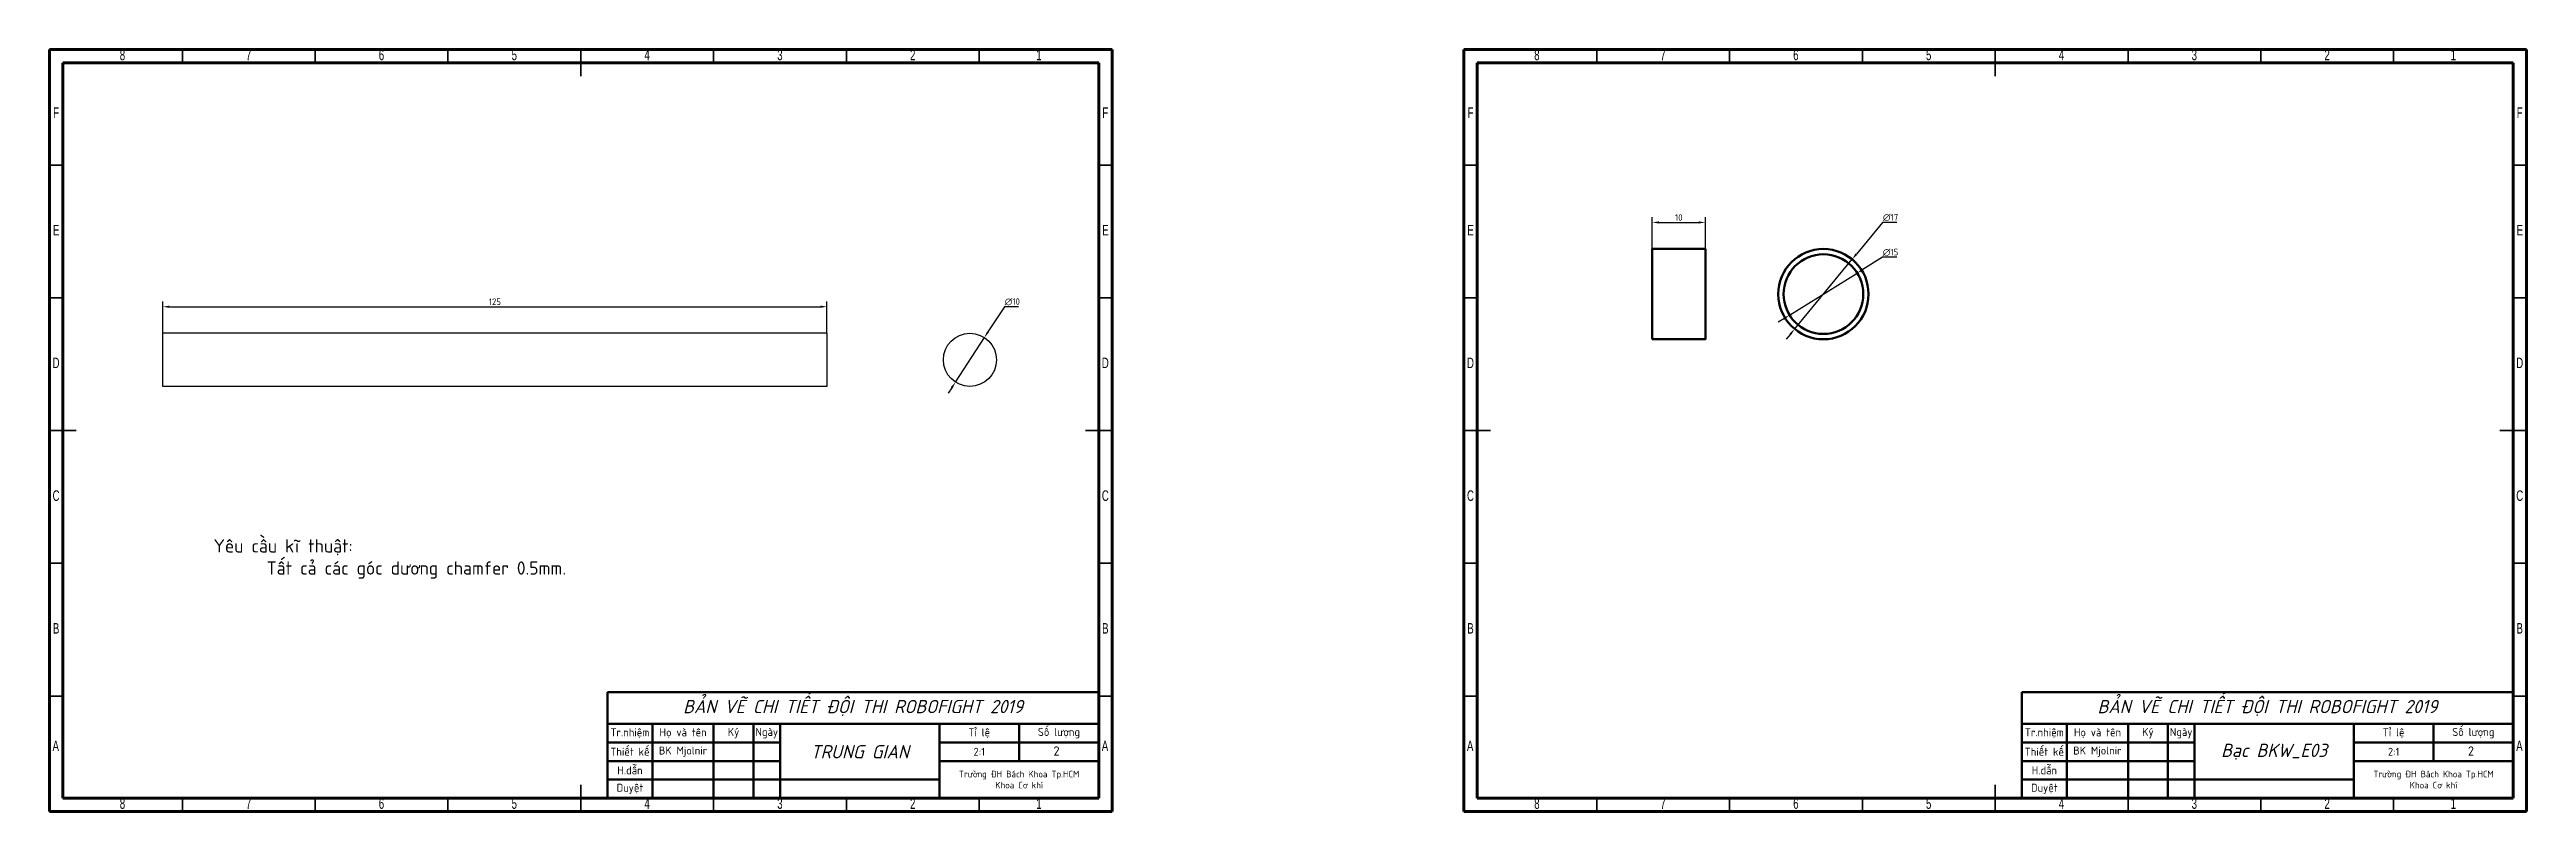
# Model space of a CAD drawing. Header units: millimetres. Extents: x -1615 to 4166, y 5 to 3174.
# Drawn here: x 1551 to 2484, y 751 to 1038 of the extents above; entities that cross this region are included whole.
import ezdxf

# ---------------------------------------------------------------- set-up
doc = ezdxf.new("R2010")
doc.units = ezdxf.units.MM
doc.header["$LTSCALE"] = 0.25
doc.header["$PDSIZE"] = -1
doc.layers.get('0').update_dxf_attribs({"lineweight": 50})
for name, color, linetype, lineweight in [('kich thuoc', 1, 'Continuous', 25), ('Net dam', 7, 'Continuous', 50), ('van ban', 7, 'Continuous', 25)]:
    doc.layers.add(name, color=color, linetype=linetype, lineweight=lineweight)
doc.styles.add('SLDTEXTSTYLE0', font='TXT', dxfattribs={"width": 0.686449})
doc.styles.get("Standard").update_dxf_attribs({"font": ''})
doc.styles.add('tieng viet', font='')
doc.styles.get('Standard').set_extended_font_data('TCVN 7284')
doc.styles.get('tieng viet').set_extended_font_data('TCVN 7284')
doc.dimstyles.new('Ratio 0.5', dxfattribs={"dimtxt": 2.5, "dimasz": 2.5, "dimexe": 2, "dimexo": 0, "dimtad": 1, "dimtoh": 1, "dimdec": 1, "dimlfac": 0.5, "dimzin": 9, "dimtxsty": 'Standard', "dimcen": 2.5, "dimazin": 0, "dimtfac": 1, "dimtdec": 1, "dimtmove": 0, "dimatfit": 3, "dimfxl": 1, "dimtzin": 1, "dimarcsym": 0})

msp = doc.modelspace()

# ---------------------------------------------------------------- texts
at = {"color": 7, "linetype": 'Continuous', "lineweight": 0, "char_height": 3.969, "attachment_point": 2, "style": 'SLDTEXTSTYLE0'}
for s, insert in [('8', (1578.545, 1038.134)), ('7', (1626.045, 1038.134)), ('6', (1676.045, 1038.134)), ('5', (1726.045, 1038.134)), ('4', (1776.045, 1038.134)), ('3', (1826.045, 1038.134)), ('2', (1876.045, 1038.134)), ('1', (1923.545, 1038.134)), ('8', (2111.01, 1038.134)), ('7', (2158.51, 1038.134)), ('6', (2208.51, 1038.134)), ('5', (2258.51, 1038.134)), ('4', (2308.51, 1038.134)), ('3', (2358.51, 1038.134)), ('2', (2408.51, 1038.134)), ('1', (2456.01, 1038.134)), ('F', (1553.542, 1016.384)), ('F', (1948.542, 1016.384)), ('F', (2086.008, 1016.384)), ('F', (2481.008, 1016.384)), ('E', (1553.592, 972.134)), ('E', (1948.592, 972.134)), ('E', (2086.058, 972.134)), ('E', (2481.058, 972.134)), ('D', (1553.537, 922.134)), ('D', (1948.537, 922.134)), ('D', (2086.003, 922.134)), ('D', (2481.003, 922.134)), ('C', (1553.543, 872.134)), ('C', (1948.543, 872.134)), ('C', (2086.009, 872.134)), ('C', (2481.009, 872.134)), ('B', (1553.555, 822.134)), ('B', (1948.555, 822.134)), ('B', (2086.021, 822.134)), ('B', (2481.021, 822.134)), ('A', (1553.424, 777.884)), ('A', (1948.424, 777.884)), ('A', (2085.89, 777.884)), ('A', (2480.89, 777.884)), ('8', (1578.545, 756.134)), ('7', (1626.045, 756.134)), ('6', (1676.045, 756.134)), ('5', (1726.045, 756.134)), ('4', (1776.045, 756.134)), ('3', (1826.045, 756.134)), ('2', (1876.045, 756.134)), ('1', (1923.545, 756.134)), ('8', (2111.01, 756.134)), ('7', (2158.51, 756.134)), ('6', (2208.51, 756.134)), ('5', (2258.51, 756.134)), ('4', (2308.51, 756.134)), ('3', (2358.51, 756.134)), ('2', (2408.51, 756.134)), ('1', (2456.01, 756.134))]:
    msp.add_mtext(s, dxfattribs=dict(at, insert=insert))
at = {"layer": 'van ban', "attachment_point": 1}
for s, width, insert, char_height in [('Yêu cầu kĩ thuật:\\P^ITất cả các góc dương chamfer 0.5mm.\\P^I', 154.33451, (1612.836, 853.712), 5), ('2', 30, (1929.039, 775.696), 3.5), ('2', 30, (2461.504, 775.696), 3.5)]:
    msp.add_mtext_dynamic_manual_height_columns(s, width=width, gutter_width=17.5, heights=[0], dxfattribs=dict(at, insert=insert, char_height=char_height))
at = {"layer": 'van ban', "attachment_point": 5, "style": 'tieng viet'}
for s, width, insert, char_height in [('{\\fTCVN 7284|b0|i1|c0|p34;BẢN VẼ CHI TIẾT ĐỘI THI ROBOFIGHT 2019}', 185, (1853.584, 790.166), 5), ('{\\fTCVN 7284|b0|i1|c0|p34;BẢN VẼ CHI TIẾT ĐỘI THI ROBOFIGHT 2019}', 185, (2386.05, 790.166), 5), ('Số lượng', 30, (1931.084, 780.666), 3), ('Số lượng', 30, (2463.55, 780.666), 3), ('Thiết kế', 17, (1769.584, 773.666), 3), ('Tr.nhiệm', 17, (1769.584, 780.666), 3), ('BK Mjolnir', 23, (1789.584, 773.666), 3), ('Họ và tên', 23, (1789.584, 780.666), 3), ('Ký', 15, (1808.584, 780.666), 3), ('Ngày', 10, (1821.084, 780.666), 3), ('{\\fTCVN 7284|b0|i1|c0|p34;TRUNG GIAN}', 60, (1856.084, 773.666), 5), ('Tỉ lệ', 30, (1901.084, 780.666), 3), ('2:1', 30, (1901.084, 773.666), 3), ('Thiết kế', 17, (2302.05, 773.666), 3), ('Tr.nhiệm', 17, (2302.05, 780.666), 3), ('BK Mjolnir', 23, (2322.05, 773.666), 3), ('Họ và tên', 23, (2322.05, 780.666), 3), ('Ký', 15, (2341.05, 780.666), 3), ('Ngày', 10, (2353.55, 780.666), 3), ('{\\fTCVN 7284|b0|i1|c0|p34;Bạc BKW_E03}', 60, (2388.55, 773.666), 5), ('Tỉ lệ', 30, (2433.55, 780.666), 3), ('2:1', 30, (2433.55, 773.666), 3), ('H.dẫn', 17, (1769.584, 766.666), 3), ('\\pxsm1;Trường ĐH Bách Khoa Tp.HCM\\PKhoa Cơ khí', 60, (1916.084, 763.166), 2.5), ('H.dẫn', 17, (2302.05, 766.666), 3), ('\\pxsm1;Trường ĐH Bách Khoa Tp.HCM\\PKhoa Cơ khí', 60, (2448.55, 763.166), 2.5), ('Duyệt', 17, (1769.584, 759.666), 3), ('Duyệt', 17, (2302.05, 759.666), 3)]:
    msp.add_mtext_dynamic_manual_height_columns(s, width=width, gutter_width=12.5, heights=[0], dxfattribs=dict(at, insert=insert, char_height=char_height))

# ---------------------------------------------------------------- blocks, each defined once
blk = doc.blocks.new('*D1138')
at = {"layer": 'Defpoints', "color": 0, "transparency": 16777216}
for p in [(1843.74, 941.3), (1593.74, 931.3), (1843.74, 931.3)]:
    blk.add_point(p, dxfattribs=at)
at = {"layer": 'kich thuoc', "color": 0, "lineweight": -2, "transparency": 16777216}
for p, q in [((1593.74, 931.3), (1593.74, 943.3)), ((1843.74, 931.3), (1843.74, 943.3)), ((1596.24, 941.3), (1841.24, 941.3))]:
    blk.add_line(p, q, dxfattribs=at)
at = {"layer": 'kich thuoc', "color": 0, "transparency": 16777216}
for points in [[(1596.24, 941.72), (1596.24, 940.88), (1593.74, 941.3)], [(1841.24, 941.72), (1841.24, 940.88), (1843.74, 941.3)]]:
    blk.add_solid(points, dxfattribs=at)
at = {"layer": 'kich thuoc', "color": 0, "transparency": 16777216, "insert": (1718.74, 943.17), "char_height": 2.5, "attachment_point": 5}
blk.add_mtext('125', dxfattribs=at)
blk = doc.blocks.new('*D1139')
at = {"layer": 'Defpoints', "color": 0, "transparency": 16777216}
for p in [(1903.01, 929.69), (1892.13, 912.91)]:
    blk.add_point(p, dxfattribs=at)
at = {"layer": 'kich thuoc', "color": 0, "lineweight": -2, "transparency": 16777216}
for p, q in [((1910.53, 941.3), (1904.37, 931.79)), ((1915.9, 941.3), (1910.53, 941.3)), ((1892.13, 912.91), (1903.01, 929.69)), ((1890.77, 910.81), (1889.41, 908.71))]:
    blk.add_line(p, q, dxfattribs=at)
at = {"layer": 'kich thuoc', "color": 0, "transparency": 16777216}
for points in [[(1904.02, 932.02), (1904.71, 931.56), (1903.01, 929.69)], [(1890.42, 911.03), (1891.12, 910.58), (1892.13, 912.91)]]:
    blk.add_solid(points, dxfattribs=at)
at = {"layer": 'kich thuoc', "color": 0, "transparency": 16777216, "insert": (1913.53, 943.17), "char_height": 2.5, "attachment_point": 5}
blk.add_mtext('∅10', dxfattribs=at)
blk = doc.blocks.new('*D1140')
at = {"layer": 'Defpoints', "color": 0, "transparency": 16777216}
for p in [(2174.44, 973.05), (2154.44, 963.05), (2174.44, 963.05)]:
    blk.add_point(p, dxfattribs=at)
at = {"layer": 'kich thuoc', "color": 0, "lineweight": -2, "transparency": 16777216}
for p, q in [((2154.44, 963.05), (2154.44, 975.05)), ((2156.94, 973.05), (2171.94, 973.05)), ((2174.44, 963.05), (2174.44, 975.05))]:
    blk.add_line(p, q, dxfattribs=at)
at = {"layer": 'kich thuoc', "color": 0, "transparency": 16777216}
for points in [[(2156.94, 973.46), (2156.94, 972.63), (2154.44, 973.05)], [(2171.94, 973.46), (2171.94, 972.63), (2174.44, 973.05)]]:
    blk.add_solid(points, dxfattribs=at)
at = {"layer": 'kich thuoc', "color": 0, "transparency": 16777216, "insert": (2164.44, 974.92), "char_height": 2.5, "attachment_point": 5}
blk.add_mtext('10', dxfattribs=at)
blk = doc.blocks.new('*D1141')
at = {"layer": 'Defpoints', "color": 0, "transparency": 16777216}
for p in [(2229.69, 959.16), (2208.06, 932.93)]:
    blk.add_point(p, dxfattribs=at)
at = {"layer": 'kich thuoc', "color": 0, "lineweight": -2, "transparency": 16777216}
for p, q in [((2241.14, 973.05), (2231.28, 961.09)), ((2246.51, 973.05), (2241.14, 973.05)), ((2208.06, 932.93), (2229.69, 959.16)), ((2206.47, 931), (2204.88, 929.08))]:
    blk.add_line(p, q, dxfattribs=at)
at = {"layer": 'kich thuoc', "color": 0, "transparency": 16777216}
for points in [[(2230.96, 961.36), (2231.6, 960.83), (2229.69, 959.16)], [(2206.14, 931.27), (2206.79, 930.74), (2208.06, 932.93)]]:
    blk.add_solid(points, dxfattribs=at)
at = {"layer": 'kich thuoc', "color": 0, "transparency": 16777216, "insert": (2244.14, 974.92), "char_height": 2.5, "attachment_point": 5}
blk.add_mtext('∅17', dxfattribs=at)
blk = doc.blocks.new('*D1142')
at = {"layer": 'Defpoints', "color": 0, "transparency": 16777216}
for p in [(2231.61, 953.98), (2206.14, 938.12)]:
    blk.add_point(p, dxfattribs=at)
at = {"layer": 'kich thuoc', "color": 0, "lineweight": -2, "transparency": 16777216}
for p, q in [((2206.14, 938.12), (2231.61, 953.98)), ((2241.14, 959.91), (2233.73, 955.3)), ((2246.51, 959.91), (2241.14, 959.91)), ((2204.02, 936.8), (2201.89, 935.48))]:
    blk.add_line(p, q, dxfattribs=at)
at = {"layer": 'kich thuoc', "color": 0, "transparency": 16777216}
for points in [[(2233.51, 955.65), (2233.95, 954.94), (2231.61, 953.98)], [(2203.8, 937.15), (2204.24, 936.44), (2206.14, 938.12)]]:
    blk.add_solid(points, dxfattribs=at)
at = {"layer": 'kich thuoc', "color": 0, "transparency": 16777216, "insert": (2244.14, 961.79), "char_height": 2.5, "attachment_point": 5}
blk.add_mtext('∅15', dxfattribs=at)

# ---------------------------------------------------------------- dimensions: what is measured, and where the dimension line sits
at = {"layer": 'kich thuoc'}
for base, p1, p2, picture, middle in [((2174.438, 973.048), (2154.438, 963.048), (2174.438, 963.048), '*D1140', (2164.438, 974.923)), ((1843.739, 941.299), (1593.739, 931.299), (1843.739, 931.299), '*D1138', (1718.739, 943.174))]:
    dim = msp.add_linear_dim(base=base, p1=p1, p2=p2, dimstyle='Ratio 0.5', dxfattribs=at)
    dim.commit()
    dim.dimension.update_dxf_attribs({"geometry": picture, "text_midpoint": middle})
for p1, p2, picture, middle in [((2208.056, 932.933), (2229.689, 959.164), '*D1141', (2244.139, 973.048)), ((2206.139, 938.12), (2231.606, 953.977), '*D1142', (2244.139, 959.912)), ((1892.132, 912.906), (1903.006, 929.692), '*D1139', (1913.525, 941.299))]:
    dim = msp.add_diameter_dim_2p(p1=p1, p2=p2, dimstyle='Ratio 0.5', dxfattribs=at)
    dim.commit()
    dim.dimension.update_dxf_attribs({"geometry": picture, "text_midpoint": middle, "dimtype": 163})

# ---------------------------------------------------------------- linework, layer by layer
at = {"color": 7, "linetype": 'Continuous', "lineweight": 70}
for p, q in [((1551.084, 751.166), (1551.084, 1038.166)), ((1551.084, 1038.166), (1951.084, 1038.166)), ((1951.084, 1038.166), (1951.084, 751.166)), ((2083.55, 751.166), (2083.55, 1038.166)), ((2083.55, 1038.166), (2483.55, 1038.166)), ((2483.55, 1038.166), (2483.55, 751.166)), ((1556.084, 756.166), (1556.084, 1033.166)), ((1556.084, 1033.166), (1946.084, 1033.166)), ((1946.084, 1033.166), (1946.084, 756.166)), ((2088.55, 756.166), (2088.55, 1033.166)), ((2088.55, 1033.166), (2478.55, 1033.166)), ((2478.55, 1033.166), (2478.55, 756.166)), ((1946.084, 756.166), (1556.084, 756.166)), ((2478.55, 756.166), (2088.55, 756.166)), ((1951.084, 751.166), (1551.084, 751.166)), ((2483.55, 751.166), (2083.55, 751.166))]:
    msp.add_line(p, q, dxfattribs=at)
at = {"color": 7, "linetype": 'Continuous', "lineweight": 35}
for p, q in [((1601.084, 1033.166), (1601.084, 1038.166)), ((1651.084, 1033.166), (1651.084, 1038.166)), ((1701.084, 1033.166), (1701.084, 1038.166)), ((1751.084, 1038.166), (1751.084, 1028.166)), ((1751.084, 1033.166), (1751.084, 1038.166)), ((1801.084, 1033.166), (1801.084, 1038.166)), ((1851.084, 1033.166), (1851.084, 1038.166)), ((1901.084, 1033.166), (1901.084, 1038.166)), ((2133.55, 1033.166), (2133.55, 1038.166)), ((2183.55, 1033.166), (2183.55, 1038.166)), ((2233.55, 1033.166), (2233.55, 1038.166)), ((2283.55, 1038.166), (2283.55, 1028.166)), ((2283.55, 1033.166), (2283.55, 1038.166)), ((2333.55, 1033.166), (2333.55, 1038.166)), ((2383.55, 1033.166), (2383.55, 1038.166)), ((2433.55, 1033.166), (2433.55, 1038.166)), ((1556.084, 994.666), (1551.084, 994.666)), ((1946.084, 994.666), (1951.084, 994.666)), ((2088.55, 994.666), (2083.55, 994.666)), ((2478.55, 994.666), (2483.55, 994.666)), ((1556.084, 944.666), (1551.084, 944.666)), ((1946.084, 944.666), (1951.084, 944.666)), ((2088.55, 944.666), (2083.55, 944.666)), ((2478.55, 944.666), (2483.55, 944.666)), ((1551.084, 894.666), (1561.084, 894.666)), ((1556.084, 894.666), (1551.084, 894.666)), ((1951.084, 894.666), (1941.084, 894.666)), ((1946.084, 894.666), (1951.084, 894.666)), ((2083.55, 894.666), (2093.55, 894.666)), ((2088.55, 894.666), (2083.55, 894.666)), ((2483.55, 894.666), (2473.55, 894.666)), ((2478.55, 894.666), (2483.55, 894.666)), ((1556.084, 844.666), (1551.084, 844.666)), ((1946.084, 844.666), (1951.084, 844.666)), ((2088.55, 844.666), (2083.55, 844.666)), ((2478.55, 844.666), (2483.55, 844.666)), ((1556.084, 794.666), (1551.084, 794.666)), ((1946.084, 794.666), (1951.084, 794.666)), ((2088.55, 794.666), (2083.55, 794.666)), ((2478.55, 794.666), (2483.55, 794.666)), ((1601.084, 756.166), (1601.084, 751.166)), ((1651.084, 756.166), (1651.084, 751.166)), ((1701.084, 756.166), (1701.084, 751.166)), ((1751.084, 751.166), (1751.084, 761.166)), ((1751.084, 756.166), (1751.084, 751.166)), ((1801.084, 756.166), (1801.084, 751.166)), ((1851.084, 756.166), (1851.084, 751.166)), ((1901.084, 756.166), (1901.084, 751.166)), ((2133.55, 756.166), (2133.55, 751.166)), ((2183.55, 756.166), (2183.55, 751.166)), ((2233.55, 756.166), (2233.55, 751.166)), ((2283.55, 751.166), (2283.55, 761.166)), ((2283.55, 756.166), (2283.55, 751.166)), ((2333.55, 756.166), (2333.55, 751.166)), ((2383.55, 756.166), (2383.55, 751.166)), ((2433.55, 756.166), (2433.55, 751.166))]:
    msp.add_line(p, q, dxfattribs=at)
at = {"layer": 'Net dam'}
for p, q in [((1761.084, 756.166), (1761.084, 796.166)), ((1761.084, 796.166), (1946.084, 796.166)), ((1946.084, 796.166), (1946.084, 756.166)), ((2293.55, 756.166), (2293.55, 796.166)), ((2293.55, 796.166), (2478.55, 796.166)), ((2478.55, 796.166), (2478.55, 756.166)), ((1761.084, 784.166), (1946.084, 784.166)), ((1778.084, 756.166), (1778.084, 784.166)), ((1801.084, 756.166), (1801.084, 784.166)), ((1816.084, 756.166), (1816.084, 784.166)), ((1826.084, 756.166), (1826.084, 784.166)), ((1886.084, 756.166), (1886.084, 784.166)), ((1916.084, 770.166), (1916.084, 784.166)), ((2293.55, 784.166), (2478.55, 784.166)), ((2310.55, 756.166), (2310.55, 784.166)), ((2333.55, 756.166), (2333.55, 784.166)), ((2348.55, 756.166), (2348.55, 784.166)), ((2358.55, 756.166), (2358.55, 784.166)), ((2418.55, 756.166), (2418.55, 784.166)), ((2448.55, 770.166), (2448.55, 784.166)), ((1761.084, 777.166), (1826.084, 777.166)), ((1886.084, 777.166), (1946.084, 777.166)), ((2293.55, 777.166), (2358.55, 777.166)), ((2418.55, 777.166), (2478.55, 777.166)), ((1761.084, 770.166), (1826.084, 770.166)), ((1886.084, 770.166), (1946.084, 770.166)), ((2293.55, 770.166), (2358.55, 770.166)), ((2418.55, 770.166), (2478.55, 770.166)), ((1761.084, 763.166), (1886.084, 763.166)), ((1946.084, 756.166), (1761.084, 756.166)), ((2293.55, 763.166), (2418.55, 763.166)), ((2478.55, 756.166), (2293.55, 756.166))]:
    msp.add_line(p, q, dxfattribs=at)
msp.add_lwpolyline([(2154.438, 929.048), (2174.438, 929.048), (2174.438, 963.048), (2154.438, 963.048)], close=True, dxfattribs=at)
for radius in [17, 15]:
    msp.add_circle((2218.872, 946.048), radius, dxfattribs=at)
at = {"layer": 'van ban'}
for p, q in [((1843.739, 931.299), (1593.739, 931.299)), ((1593.739, 911.299), (1593.739, 931.299)), ((1843.739, 931.299), (1843.739, 911.299)), ((1843.739, 911.299), (1593.739, 911.299))]:
    msp.add_line(p, q, dxfattribs=at)
msp.add_circle((1897.569, 921.299), 10, dxfattribs=at)

msp.set_redraw_order([(e.dxf.handle, doc.entitydb.next_handle()) for e in msp.query("TEXT MTEXT ATTDEF DIMENSION ARC_DIMENSION")])  # texts and dimensions are drawn at this point

doc.saveas('drawing.dxf')
